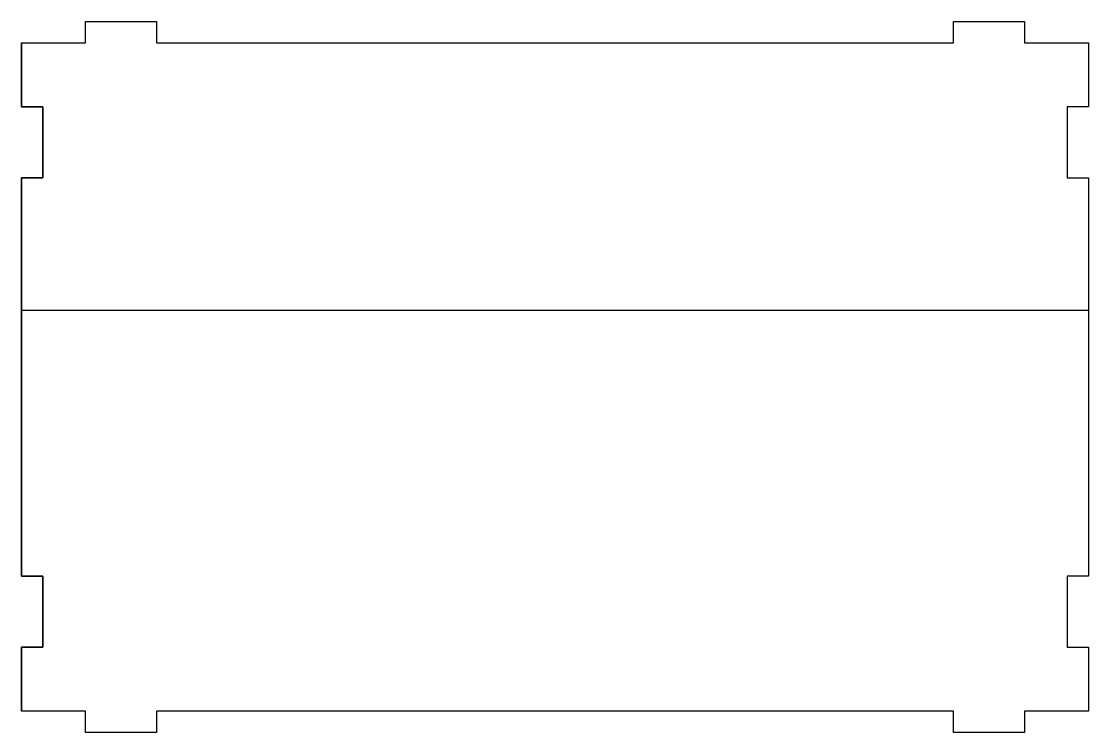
# Model space of a CAD drawing. Extents: x 0 to 391, y -47 to 147.
# Drawn here: x 241 to 391, y 0 to 100 of the extents above; entities that cross this region are included whole.
import ezdxf

# ---------------------------------------------------------------- set-up
doc = ezdxf.new("R2010")
doc.units = 0

msp = doc.modelspace()

# ---------------------------------------------------------------- linework, layer by layer
at = {"color": 7}
for p, q in [((250, 97), (250, 100)), ((250, 100), (260, 100)), ((260, 100), (260, 97)), ((372, 97), (372, 100)), ((372, 100), (382, 100)), ((382, 100), (382, 97)), ((241, 97), (241, 88)), ((241, 88), (241, 97)), ((241, 97), (250, 97)), ((260, 97), (372, 97)), ((382, 97), (391, 97)), ((391, 97), (391, 88)), ((241, 88), (244, 88)), ((244, 88), (241, 88)), ((244, 88), (244, 78)), ((244, 78), (244, 88)), ((391, 88), (388, 88)), ((388, 88), (388, 78)), ((244, 78), (241, 78)), ((241, 78), (241, 22)), ((241, 22), (241, 78)), ((241, 78), (244, 78)), ((388, 78), (391, 78)), ((391, 78), (391, 22)), ((241, 59.4), (391, 59.4)), ((241, 22), (244, 22)), ((244, 22), (241, 22)), ((244, 22), (244, 12)), ((244, 12), (244, 22)), ((391, 22), (388, 22)), ((388, 22), (388, 12)), ((244, 12), (241, 12)), ((241, 12), (241, 3)), ((241, 3), (241, 12)), ((241, 12), (244, 12)), ((388, 12), (391, 12)), ((391, 12), (391, 3)), ((250, 3), (241, 3)), ((250, 0), (250, 3)), ((372, 3), (260, 3)), ((260, 3), (260, 0)), ((372, 0), (372, 3)), ((391, 3), (382, 3)), ((382, 3), (382, 0)), ((260, 0), (250, 0)), ((382, 0), (372, 0))]:
    msp.add_line(p, q, dxfattribs=at)

doc.saveas('drawing.dxf')
